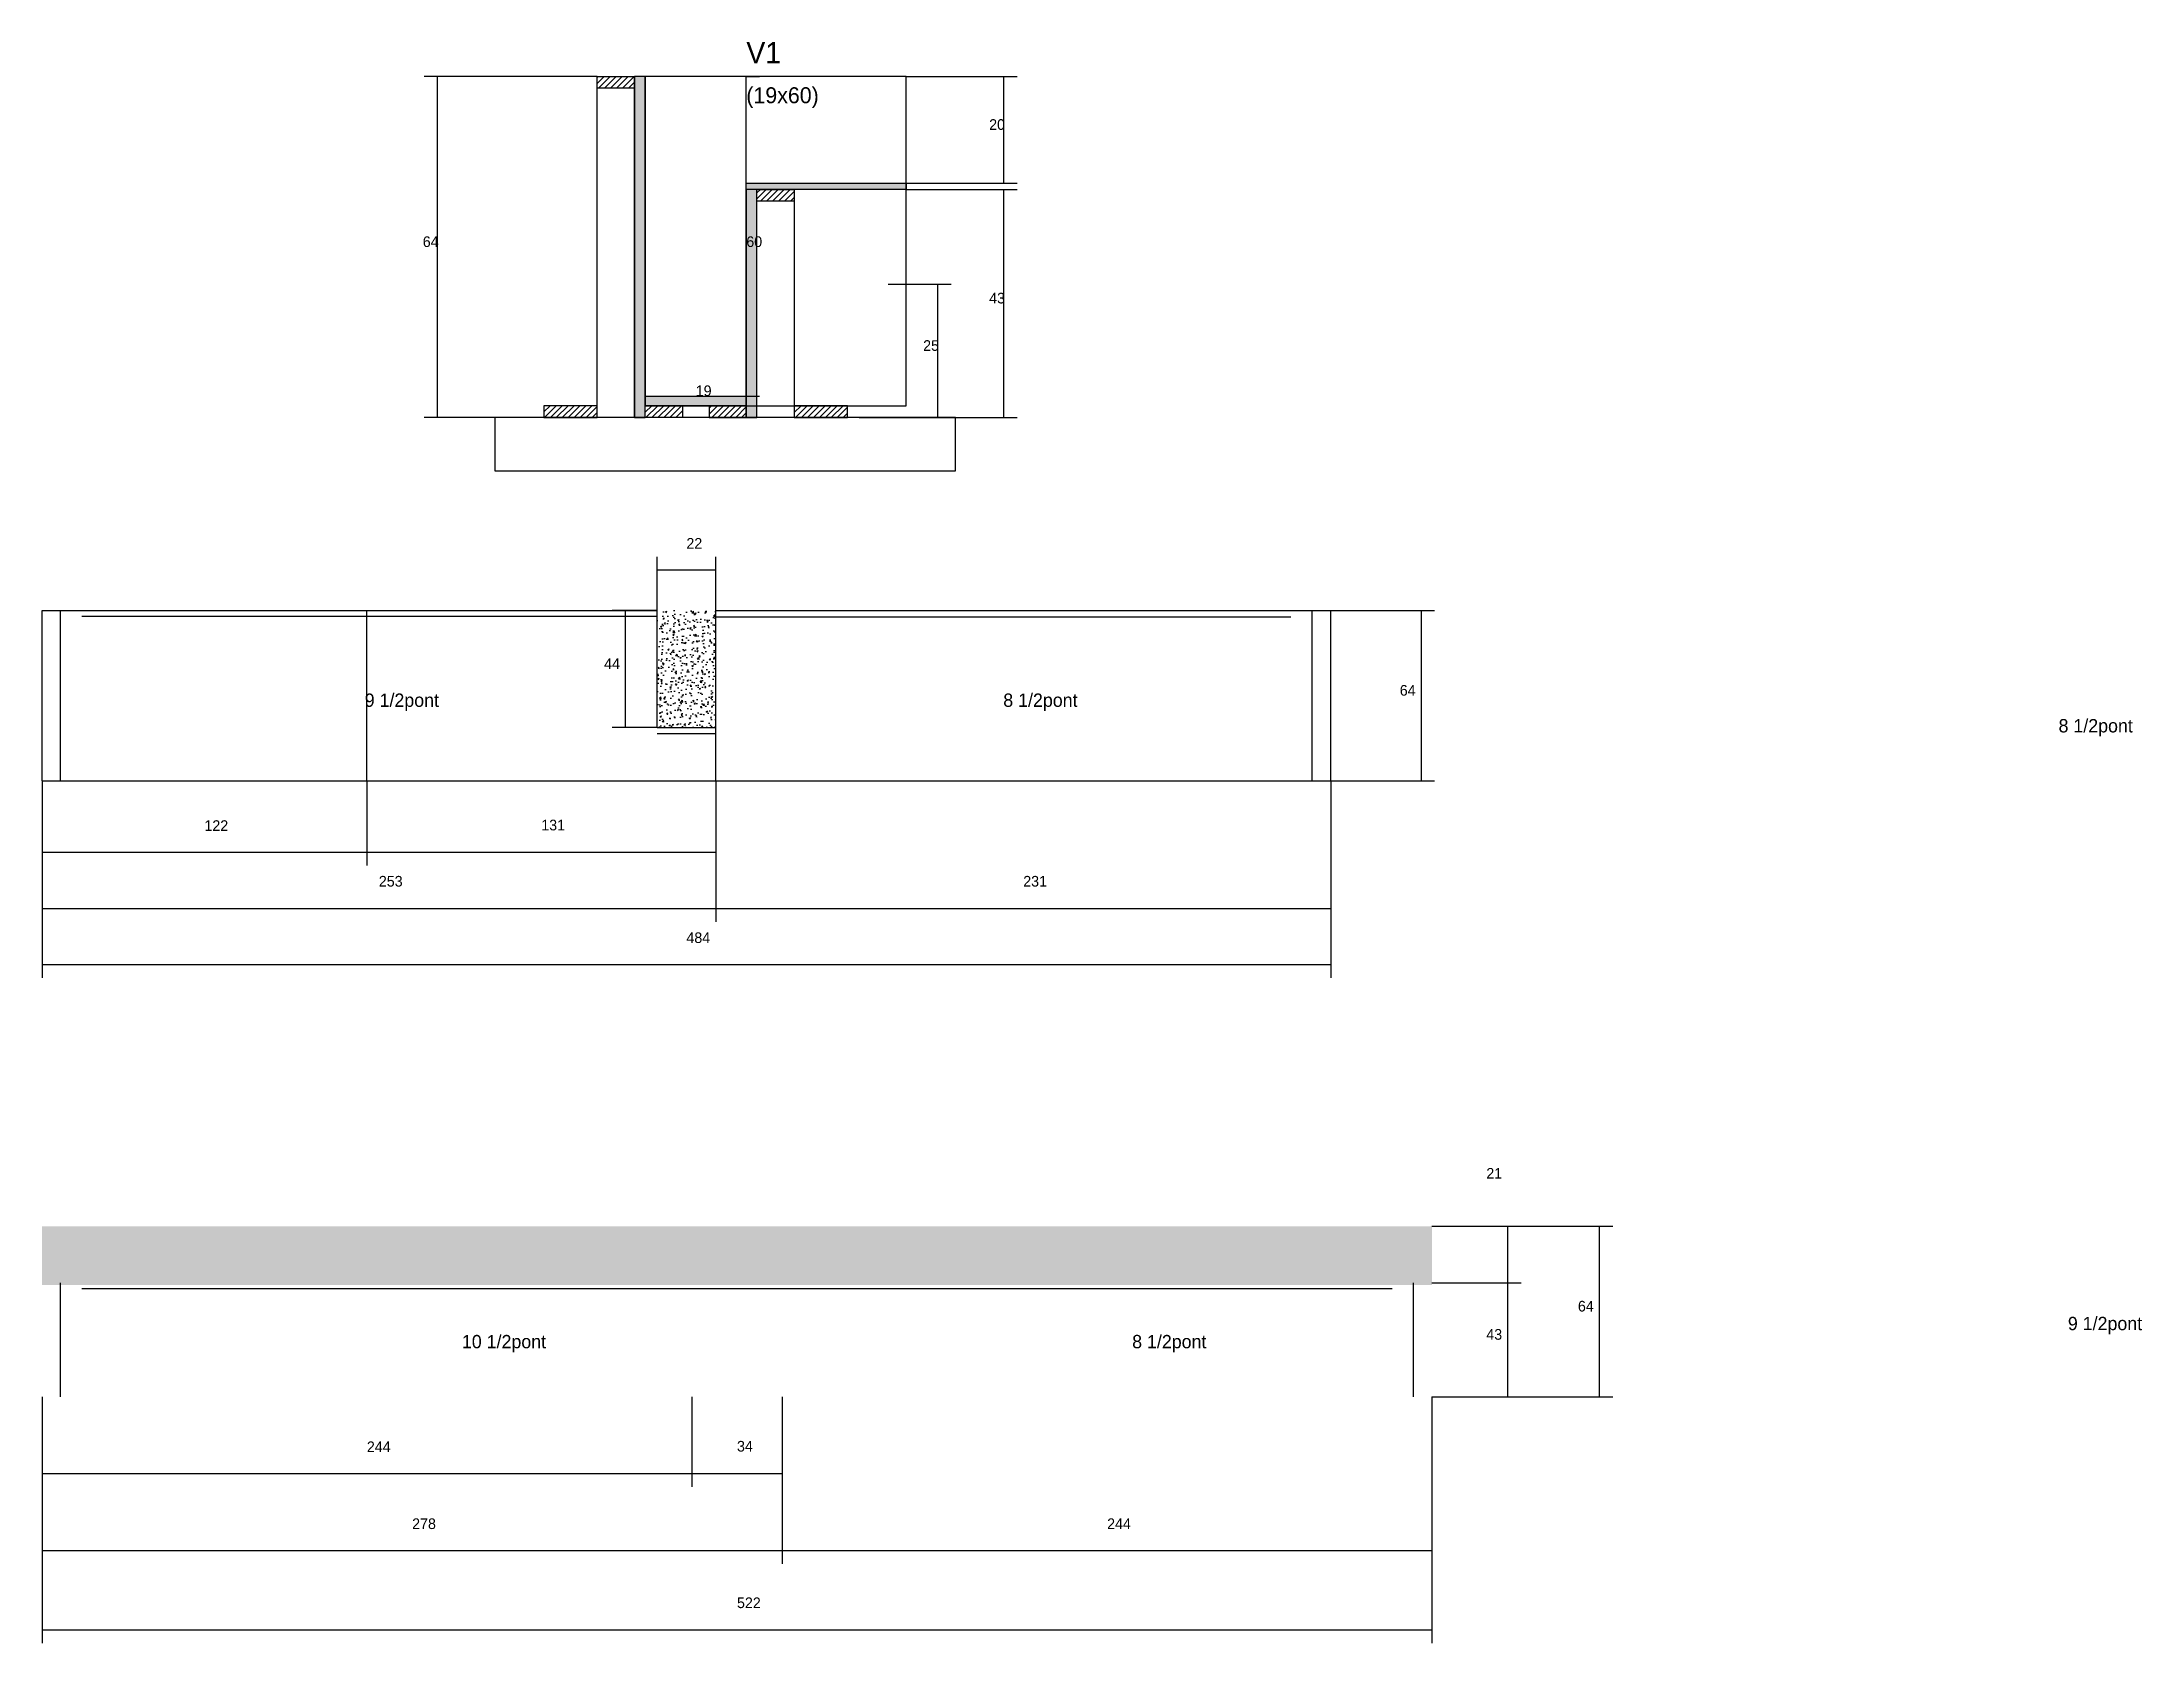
# Model space of a CAD drawing. Header units: metres. Extents: x -2848 to 21926, y -45195 to 1016.
# Drawn here: x 17336 to 18124, y -20388 to -19787 of the extents above; entities that cross this region are included whole.
import ezdxf

# ---------------------------------------------------------------- set-up
doc = ezdxf.new("R2010")
doc.units = ezdxf.units.M
for name, color, linetype in [('CONCRETO', 251, 'Continuous'), ('COTA', 4, 'Continuous'), ('Cota Seção (2x)', 4, 'Continuous'), ('Hachura', 253, 'Continuous'), ('Madeira', 126, 'Continuous'), ('NOMENCLATURA', 7, 'Continuous'), ('Painéis', 200, 'Continuous'), ('SARR_2.2x7', 40, 'Continuous'), ('Texto Seção', 7, 'Continuous')]:
    doc.layers.add(name, color=color, linetype=linetype)

msp = doc.modelspace()

# ---------------------------------------------------------------- texts
at = {"layer": 'COTA'}
for s, p in [('20', (17691.2, -19820)), ('64', (17478.5, -19864)), ('43', (17691.2, -19885.2)), ('25', (17666.4, -19903)), ('22', (17577.5, -19977.3)), ('44', (17546.6, -20022.5)), ('64', (17845.4, -20032.5)), ('122', (17396.5, -20083.3)), ('131', (17523, -20083.1)), ('253', (17462, -20104.2)), ('231', (17704, -20104.2)), ('484', (17577.5, -20125.4)), ('21', (17877.9, -20213.9)), ('64', (17912.3, -20263.8)), ('43', (17877.9, -20274.4)), ('244', (17457.5, -20316.6)), ('34', (17596.5, -20316.4)), ('278', (17474.5, -20345.5)), ('244', (17735.5, -20345.5)), ('522', (17596.5, -20375.2))]:
    msp.add_text(s, height=4, dxfattribs=at).set_placement(p)
at = {"layer": 'Cota Seção (2x)'}
for s, p in [('60', (17600, -19864)), ('19', (17581, -19920))]:
    msp.add_text(s, height=4, dxfattribs=at).set_placement(p)
at = {"layer": 'NOMENCLATURA'}
for s, p in [('9 1/2pont', (17456.7, -20036.7)), ('8 1/2pont', (17696.5, -20036.7)), ('8 1/2pont', (18092.8, -20046.3)), ('9 1/2pont', (18096.3, -20270.8)), ('10 1/2pont', (17493.2, -20277.6)), ('8 1/2pont', (17744.9, -20277.6))]:
    msp.add_text(s, height=5, dxfattribs=at).set_placement(p)
at = {"layer": 'Texto Seção'}
for s, height, p in [('V1', 8, (17600, -19795)), ('(19x60)', 6, (17600, -19810))]:
    msp.add_text(s, height=height, dxfattribs=at).set_placement(p)

# ---------------------------------------------------------------- hatches: boundary and pattern name
at = {"layer": 'COTA'}
h = msp.add_hatch(dxfattribs=at)
h.set_pattern_fill('AR-CONC', scale=0.03)
h.paths.add_polyline_path([(17566.5, -20044.5), (17588.5, -20044.5), (17588.5, -20000.5), (17566.5, -20000.5)])
h = msp.add_hatch(dxfattribs=at)
h.set_pattern_fill('AR-CONC', scale=0.03)
h.paths.add_polyline_path([(17335.5, -20231.8), (17335.5, -20253.8), (17857.5, -20253.8), (17857.5, -20231.8)])
at = {"layer": 'Hachura'}
h = msp.add_hatch(dxfattribs=at)
h.set_pattern_fill('ANSI31', scale=0.5)
h.paths.add_polyline_path([(17544, -19804.4), (17544, -19800), (17544, -19800), (17558, -19800), (17558, -19800), (17558, -19804.4), (17558, -19804.4), (17544, -19804.4)])
h = msp.add_hatch(color=8, dxfattribs=at)
h.dxf.hatch_style = 1
h.paths.add_polyline_path([(17562, -19800), (17558, -19800), (17558, -19800), (17558, -19928), (17558, -19928), (17562, -19928), (17562, -19928), (17562, -19800)])
h = msp.add_hatch(color=8, dxfattribs=at)
h.dxf.hatch_style = 1
h.paths.add_polyline_path([(17600, -19842.4), (17600, -19840), (17600, -19840), (17660, -19840), (17660, -19840), (17660, -19842.4), (17660, -19842.4), (17600, -19842.4)])
h = msp.add_hatch(color=8, dxfattribs=at)
h.dxf.hatch_style = 1
h.paths.add_polyline_path([(17604, -19842.4), (17600, -19842.4), (17600, -19842.4), (17600, -19928), (17600, -19928), (17604, -19928), (17604, -19928), (17604, -19842.4)])
h = msp.add_hatch(dxfattribs=at)
h.set_pattern_fill('ANSI31', scale=0.5)
h.paths.add_polyline_path([(17604, -19846.8), (17604, -19842.4), (17604, -19842.4), (17618, -19842.4), (17618, -19842.4), (17618, -19846.8), (17618, -19846.8), (17604, -19846.8)])
h = msp.add_hatch(color=8, dxfattribs=at)
h.dxf.hatch_style = 1
h.paths.add_polyline_path([(17562, -19923.6), (17562, -19920), (17562, -19920), (17600, -19920), (17600, -19920), (17600, -19923.6), (17600, -19923.6), (17562, -19923.6)])
h = msp.add_hatch(dxfattribs=at)
h.set_pattern_fill('ANSI31', scale=0.5)
h.paths.add_polyline_path([(17544, -19928), (17544, -19923.6), (17544, -19923.6), (17524, -19923.6), (17524, -19923.6), (17524, -19928), (17524, -19928), (17544, -19928)])
h = msp.add_hatch(dxfattribs=at)
h.set_pattern_fill('ANSI31', scale=0.5)
h.paths.add_polyline_path([(17562, -19928), (17562, -19923.6), (17562, -19923.6), (17576, -19923.6), (17576, -19923.6), (17576, -19928), (17576, -19928), (17562, -19928)])
h = msp.add_hatch(dxfattribs=at)
h.set_pattern_fill('ANSI31', scale=0.5)
h.paths.add_polyline_path([(17600, -19928), (17600, -19923.6), (17600, -19923.6), (17586, -19923.6), (17586, -19923.6), (17586, -19928), (17586, -19928), (17600, -19928)])
h = msp.add_hatch(dxfattribs=at)
h.set_pattern_fill('ANSI31', scale=0.5)
h.paths.add_polyline_path([(17638, -19928), (17638, -19923.6), (17638, -19923.6), (17618, -19923.6), (17618, -19923.6), (17618, -19928), (17618, -19928), (17638, -19928)])

# ---------------------------------------------------------------- linework, layer by layer
at = {"layer": 'CONCRETO'}
for points in [[(17600, -19840), (17660, -19840), (17660, -19800), (17600, -19800), (17600, -19800), (17562, -19800), (17562, -19923.6), (17562, -19923.6), (17562, -19920), (17600, -19920)], [(17562, -19923.6), (17660, -19923.6), (17660, -19800), (17562, -19800)]]:
    msp.add_lwpolyline(points, close=True, dxfattribs=at)
at = {"layer": 'COTA'}
for p, q in [((17544, -19800), (17479, -19800)), ((17484, -19928), (17484, -19800)), ((17660, -19800), (17701.7, -19800)), ((17696.7, -19840), (17696.7, -19800)), ((17660, -19840), (17701.7, -19840)), ((17660, -19842.4), (17701.7, -19842.4)), ((17696.7, -19928), (17696.7, -19842.4)), ((17653.3, -19878), (17676.9, -19878)), ((17671.9, -19928), (17671.9, -19878)), ((17544, -19928), (17479, -19928)), ((17642.4, -19928), (17701.7, -19928)), ((17653.3, -19928), (17676.9, -19928)), ((17566.5, -20000.5), (17566.5, -19980.3)), ((17588.5, -20000.5), (17588.5, -19980.3)), ((17566.5, -19985.3), (17588.5, -19985.3)), ((17566.5, -20000.5), (17549.6, -20000.5)), ((17554.6, -20044.5), (17554.6, -20000.5)), ((17819.5, -20000.5), (17858.5, -20000.5)), ((17853.5, -20064.5), (17853.5, -20000.5)), ((17566.5, -20044.5), (17549.6, -20044.5)), ((17335.5, -20064.5), (17335.5, -20096.3)), ((17335.5, -20064.5), (17335.5, -20138.5)), ((17335.5, -20064.5), (17335.5, -20117.4)), ((17457.5, -20064.5), (17457.5, -20096.3)), ((17457.5, -20064.5), (17457.5, -20096.3)), ((17588.5, -20064.5), (17588.5, -20096.3)), ((17588.5, -20064.5), (17588.5, -20117.4)), ((17588.5, -20064.5), (17588.5, -20117.4)), ((17819.5, -20064.5), (17819.5, -20117.4)), ((17819.5, -20064.5), (17858.5, -20064.5)), ((17819.5, -20064.5), (17819.5, -20138.5)), ((17335.5, -20091.3), (17457.5, -20091.3)), ((17457.5, -20091.3), (17588.5, -20091.3)), ((17335.5, -20112.4), (17588.5, -20112.4)), ((17588.5, -20112.4), (17819.5, -20112.4)), ((17335.5, -20133.5), (17819.5, -20133.5)), ((17857.5, -20231.8), (17891, -20231.8)), ((17857.5, -20231.8), (17925.4, -20231.8)), ((17886, -20253), (17886, -20231.8)), ((17920.4, -20295.8), (17920.4, -20231.8)), ((17857.5, -20253), (17891, -20253)), ((17857.5, -20253), (17891, -20253)), ((17886, -20295.8), (17886, -20253)), ((17335.5, -20295.8), (17335.5, -20358.6)), ((17335.5, -20295.8), (17335.5, -20329.6)), ((17335.5, -20295.8), (17335.5, -20388.3)), ((17579.5, -20295.8), (17579.5, -20329.6)), ((17579.5, -20295.8), (17579.5, -20329.6)), ((17613.5, -20295.8), (17613.5, -20358.6)), ((17613.5, -20295.8), (17613.5, -20358.6)), ((17613.5, -20295.8), (17613.5, -20329.6)), ((17857.5, -20295.8), (17857.5, -20358.6)), ((17857.5, -20295.8), (17891, -20295.8)), ((17857.5, -20295.8), (17925.4, -20295.8)), ((17857.5, -20295.8), (17857.5, -20388.3)), ((17335.5, -20324.6), (17579.5, -20324.6)), ((17579.5, -20324.6), (17613.5, -20324.6)), ((17335.5, -20353.6), (17613.5, -20353.6)), ((17613.5, -20353.6), (17857.5, -20353.6)), ((17335.5, -20383.3), (17857.5, -20383.3))]:
    msp.add_line(p, q, dxfattribs=at)
at = {"layer": 'Cota Seção (2x)'}
for p, q in [((17600, -19920), (17600, -19800)), ((17600, -19800), (17605, -19800)), ((17562, -19928), (17562, -19915)), ((17562, -19920), (17600, -19920)), ((17600, -19928), (17600, -19915)), ((17600, -19920), (17605, -19920))]:
    msp.add_line(p, q, dxfattribs=at)
at = {"layer": 'Madeira'}
for points in [[(17544, -19804.4), (17544, -19800), (17558, -19800), (17558, -19804.4)], [(17544, -19800), (17558, -19800), (17558, -19928), (17544, -19928)], [(17604, -19846.8), (17604, -19842.4), (17618, -19842.4), (17618, -19846.8)], [(17604, -19842.4), (17618, -19842.4), (17618, -19928), (17604, -19928)], [(17505.6, -19948), (17678.6, -19948), (17678.6, -19928), (17505.6, -19928)], [(17544, -19928), (17544, -19923.6), (17524, -19923.6), (17524, -19928)], [(17562, -19928), (17562, -19923.6), (17576, -19923.6), (17576, -19928)], [(17600, -19928), (17600, -19923.6), (17586, -19923.6), (17586, -19928)], [(17638, -19928), (17638, -19923.6), (17618, -19923.6), (17618, -19928)]]:
    msp.add_lwpolyline(points, close=True, dxfattribs=at)
at = {"layer": 'Painéis'}
for p, q in [((17558, -19928), (17558, -19800)), ((17600, -19840), (17660, -19840)), ((17600, -19928), (17600, -19842.4)), ((17562, -19920), (17600, -19920)), ((17562, -19923.6), (17562, -19920)), ((17600, -19923.6), (17600, -19920)), ((17335.5, -20000.5), (17566.5, -20000.5)), ((17335.5, -20064.5), (17335.5, -20000.5)), ((17457.5, -20064.5), (17457.5, -20000.5)), ((17566.5, -20044.5), (17566.5, -20000.5)), ((17588.5, -20000.5), (17819.5, -20000.5)), ((17588.5, -20064.5), (17588.5, -20000.5)), ((17819.5, -20064.5), (17819.5, -20000.5)), ((17566.5, -20044.5), (17588.5, -20044.5)), ((17335.5, -20064.5), (17588.5, -20064.5)), ((17588.5, -20064.5), (17819.5, -20064.5))]:
    msp.add_line(p, q, dxfattribs=at)
for points in [[(17562, -19800), (17558, -19800), (17558, -19928), (17562, -19928)], [(17600, -19842.4), (17600, -19840), (17660, -19840), (17660, -19842.4)], [(17604, -19842.4), (17600, -19842.4), (17600, -19928), (17604, -19928)], [(17562, -19923.6), (17562, -19920), (17600, -19920), (17600, -19923.6)]]:
    msp.add_lwpolyline(points, close=True, dxfattribs=at)
at = {"layer": 'SARR_2.2x7'}
for p, q in [((17342.5, -20064.5), (17342.5, -20000.5)), ((17350.5, -20002.7), (17566.5, -20002.7)), ((17588.5, -20002.9), (17804.5, -20002.9)), ((17812.5, -20064.5), (17812.5, -20000.5)), ((17566.5, -20046.7), (17588.5, -20046.7)), ((17342.5, -20295.8), (17342.5, -20253)), ((17350.5, -20255.2), (17613.5, -20255.2)), ((17613.5, -20255.2), (17842.5, -20255.2)), ((17850.5, -20295.8), (17850.5, -20253))]:
    msp.add_line(p, q, dxfattribs=at)

msp.set_redraw_order([(e.dxf.handle, doc.entitydb.next_handle()) for e in msp.query("TEXT MTEXT ATTDEF DIMENSION ARC_DIMENSION")])  # texts and dimensions are drawn at this point

doc.saveas('drawing.dxf')
